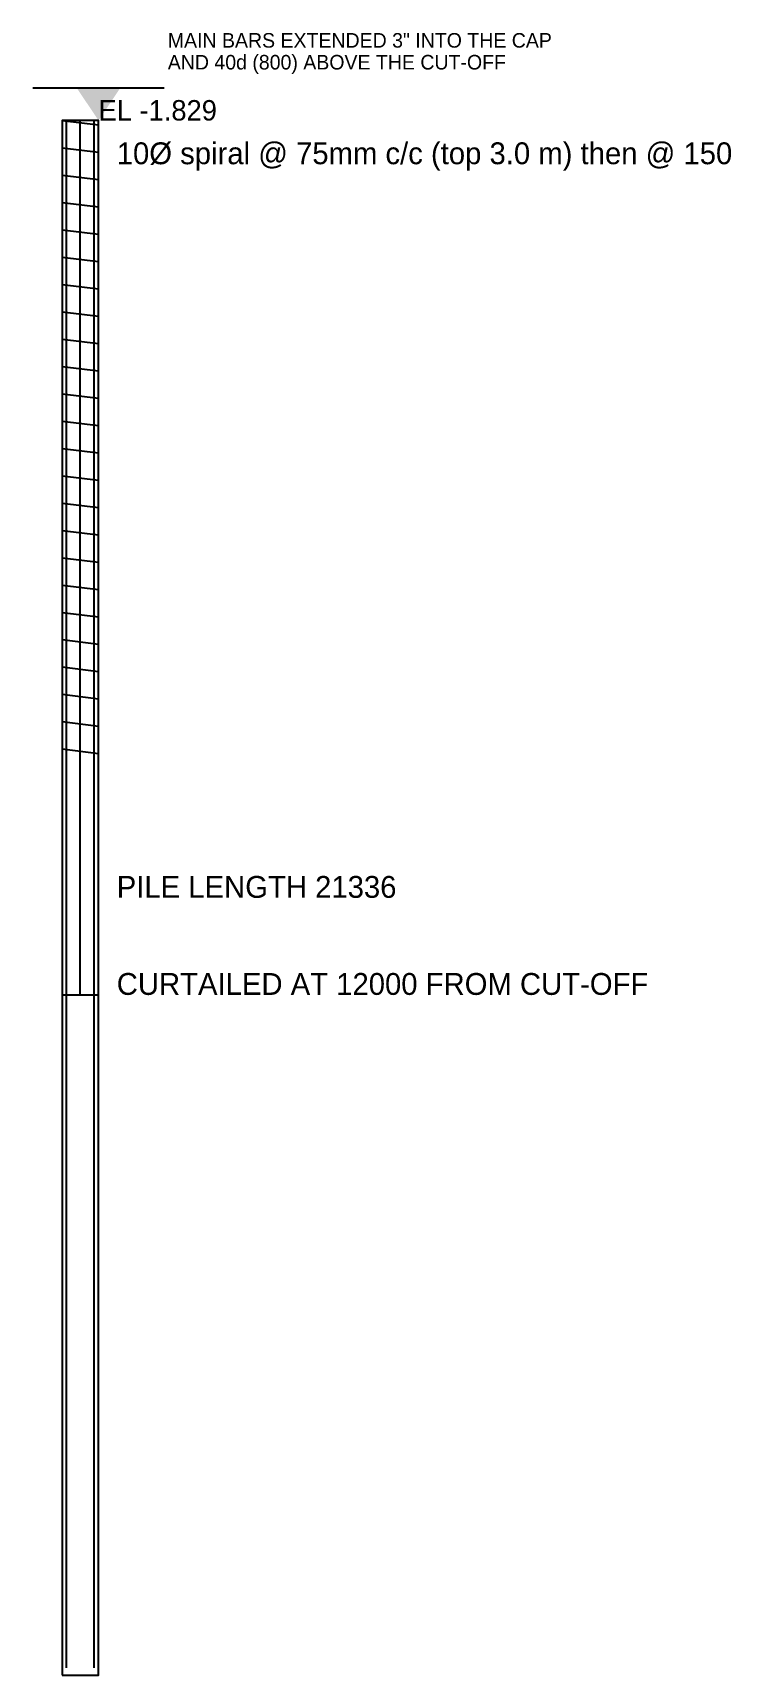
# Model space of a CAD drawing. Extents: x -4369 to 1422622, y -1410602 to 19948.
# Drawn here: x 1199350 to 1208924, y -21336 to 1203 of the extents above; entities that cross this region are included whole.
import ezdxf

# ---------------------------------------------------------------- set-up
doc = ezdxf.new("R2010")
doc.units = 0
for name, color, linetype in [('Foundation', 3, 'Continuous'), ('Rod-1', 6, 'Continuous'), ('Rod-2', 2, 'Continuous'), ('Rod-Stirrup', 3, 'Continuous'), ('Text-1', 7, 'Continuous'), ('Text-2', 7, 'Continuous')]:
    doc.layers.add(name, color=color, linetype=linetype)

msp = doc.modelspace()

# ---------------------------------------------------------------- texts
at = {"layer": 'Text-2'}
for s, height, p in [('MAIN BARS EXTENDED 3" INTO THE CAP', 200, (1201200, 1000)), ('AND 40d (800) ABOVE THE CUT-OFF', 200, (1201200, 700)), ('10%%C spiral @ 75mm c/c (top 3.0 m) then @ 150', 300, (1200500, -600)), ('PILE LENGTH 21336', 300, (1200500, -10668)), ('CURTAILED AT 12000 FROM CUT-OFF', 300, (1200500, -12000))]:
    msp.add_text(s, height=height, dxfattribs=at).set_placement(p)

# ---------------------------------------------------------------- blocks, each defined once
blk = doc.blocks.new('LEVEL_MARK')
at = {"layer": 'Text-1'}
blk.add_line((-900, 450), (900, 450), dxfattribs=at)
blk.add_solid([(0, 0), (-300, 450), (300, 450)], dxfattribs=at)
blk.add_attdef('LEVEL', (0, 0), '', height=280, dxfattribs=at)

# ---------------------------------------------------------------- linework, layer by layer
at = {"layer": 'Foundation'}
msp.add_lwpolyline([(1199750, -21336), (1200250, -21336), (1200250, 0), (1199750, 0)], close=True, dxfattribs=at)
at = {"layer": 'Rod-1'}
for p, q in [((1199810, -21236), (1199810, 0)), ((1200190, -21236), (1200190, 0))]:
    msp.add_line(p, q, dxfattribs=at)
at = {"layer": 'Rod-2'}
for p, q in [((1200000, -12000), (1200000, 0)), ((1199750, -12000), (1200250, -12000))]:
    msp.add_line(p, q, dxfattribs=at)
at = {"layer": 'Rod-Stirrup'}
for p, q in [((1199750, 0), (1200250, -60)), ((1199750, -375), (1200250, -435)), ((1199750, -750), (1200250, -810)), ((1199750, -1125), (1200250, -1185)), ((1199750, -1500), (1200250, -1560)), ((1199750, -1875), (1200250, -1935)), ((1199750, -2250), (1200250, -2310)), ((1199750, -2625), (1200250, -2685)), ((1199750, -3000), (1200250, -3060)), ((1199750, -3375), (1200250, -3435)), ((1199750, -3750), (1200250, -3810)), ((1199750, -4125), (1200250, -4185)), ((1199750, -4500), (1200250, -4560)), ((1199750, -4875), (1200250, -4935)), ((1199750, -5250), (1200250, -5310)), ((1199750, -5625), (1200250, -5685)), ((1199750, -6000), (1200250, -6060)), ((1199750, -6375), (1200250, -6435)), ((1199750, -6750), (1200250, -6810)), ((1199750, -7125), (1200250, -7185)), ((1199750, -7500), (1200250, -7560)), ((1199750, -7875), (1200250, -7935)), ((1199750, -8250), (1200250, -8310)), ((1199750, -8625), (1200250, -8685))]:
    msp.add_line(p, q, dxfattribs=at)

# ---------------------------------------------------------------- block references
at = {"layer": 'Text-1'}
msp.add_blockref('LEVEL_MARK', (1200250, 0), dxfattribs=at).add_auto_attribs({'LEVEL': 'EL -1.829'})

msp.set_redraw_order([(e.dxf.handle, doc.entitydb.next_handle()) for e in msp.query("TEXT MTEXT ATTDEF DIMENSION ARC_DIMENSION")])  # texts and dimensions are drawn at this point

doc.saveas('drawing.dxf')
